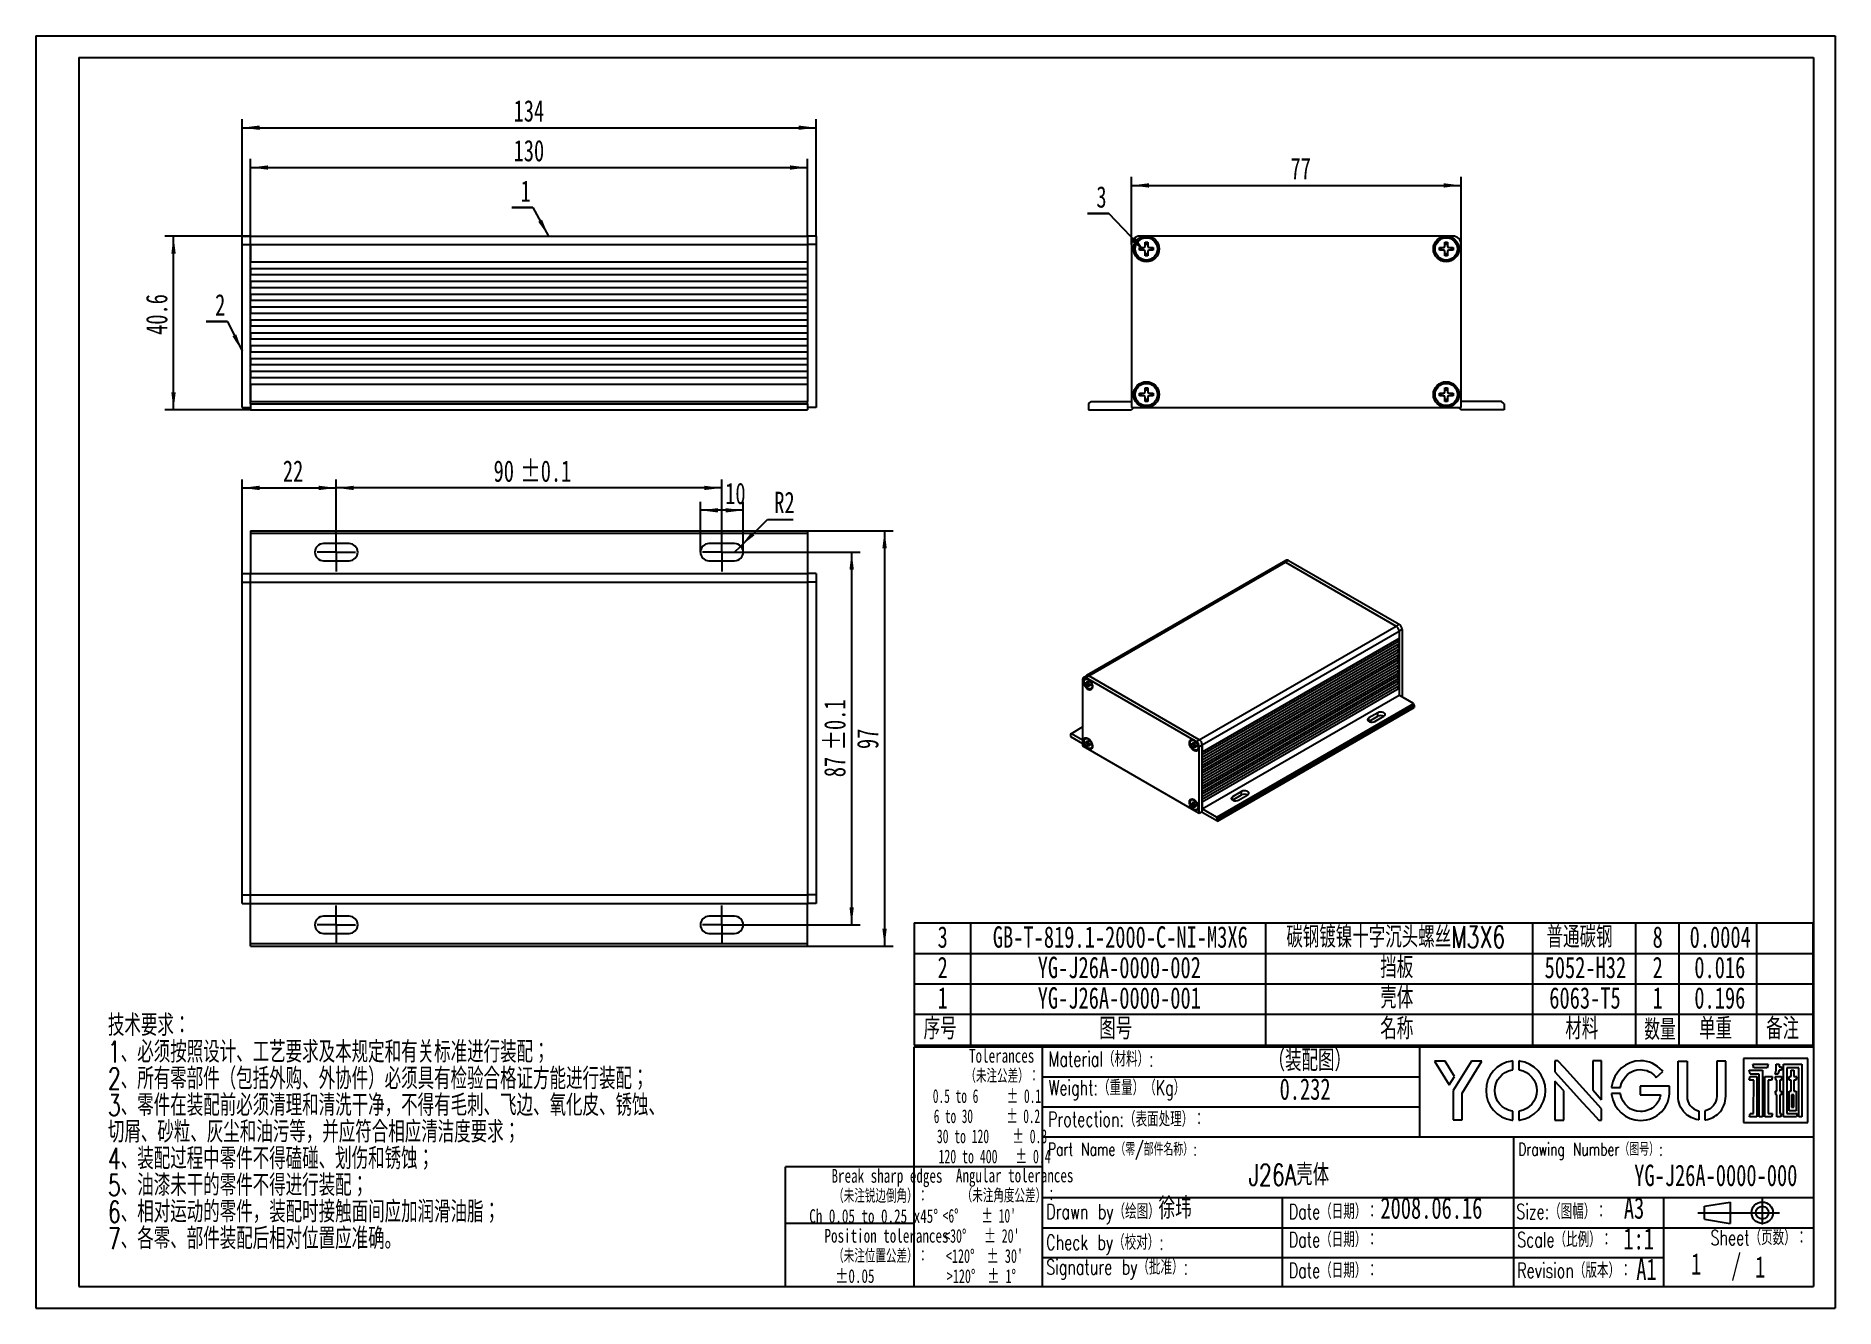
# Model space of a CAD drawing. Extents: x 0 to 420, y 0 to 297.
import ezdxf

# ---------------------------------------------------------------- set-up
doc = ezdxf.new("R2010")
doc.units = 0
doc.linetypes.add('SLD-中心线', pattern=[34.29, 30.48, -1.27, 1.27, -1.27])
doc.linetypes.add('SLD-实线', pattern=[0])
doc.layers.get('0').update_dxf_attribs({"linetype": 'CONTINUOUS'})
for name, color, linetype in [('10', 7, 'SLD-实线'), ('5', 7, 'SLD-实线'), ('YG-LOGO-A0', 179, 'SLD-实线'), ('中心线层', 7, 'SLD-中心线'), ('标注层', 7, 'SLD-实线')]:
    doc.layers.add(name, color=color, linetype=linetype)
doc.styles.add('SLDTEXTSTYLE0', font='TXT', dxfattribs={"width": 0.7, "bigfont": 'bigfont'})
doc.styles.add('SLDTEXTSTYLE1', font='TXT', dxfattribs={"width": 0.7})
doc.styles.add('SLDTEXTSTYLE2', font='TXT', dxfattribs={"width": 0.611111})
doc.styles.add('SLDTEXTSTYLE3', font='TXT', dxfattribs={"width": 0.6})
doc.styles.add('SLDTEXTSTYLE4', font='TXT', dxfattribs={"width": 0.622222})
doc.styles.add('SLDTEXTSTYLE5', font='TXT', dxfattribs={"width": 0.633333})
doc.styles.add('SLDTEXTSTYLE6', font='TXT', dxfattribs={"width": 0.616667})
doc.styles.add('SLDTEXTSTYLE7', font='TXT', dxfattribs={"width": 0.65})
doc.styles.add('SLDTEXTSTYLE8', font='TXT', dxfattribs={"width": 0.645455})
doc.dimstyles.new('SLDDIMSTYLE0', dxfattribs={"dimtxt": 5, "dimasz": 4.08, "dimexe": 0, "dimexo": 0.0625, "dimgap": 1.25, "dimtad": 2, "dimrnd": 1e-09, "dimzin": 12, "dimtxsty": 'SLDTEXTSTYLE1', "dimsah": 1, "dimcen": 0.09, "dimazin": 3, "dimtfac": 1, "dimtofl": 0, "dimtmove": 0, "dimatfit": 3, "dimtolj": 1, "dimtzin": 12})
doc.dimstyles.new('SLDDIMSTYLE1', dxfattribs={"dimtxt": 0.18, "dimasz": 4.08, "dimexe": 0, "dimexo": 0.0625, "dimgap": 0, "dimtad": 0, "dimtih": 1, "dimtoh": 1, "dimdec": 0, "dimrnd": 1e-09, "dimzin": 0, "dimtxsty": 'STANDARD', "dimsah": 1, "dimcen": 0.09, "dimazin": 3, "dimtfac": 4.08, "dimtdec": 0, "dimtofl": 0, "dimtmove": 0, "dimatfit": 3, "dimtolj": 1, "dimtzin": 0})
doc.dimstyles.new('SLDDIMSTYLE2', dxfattribs={"dimtxt": 5, "dimasz": 4.08, "dimexe": 0, "dimexo": 0.0625, "dimgap": 1.25, "dimtad": 2, "dimrnd": 1e-09, "dimzin": 12, "dimtxsty": 'SLDTEXTSTYLE1', "dimsah": 1, "dimcen": 0.09, "dimazin": 3, "dimtol": 1, "dimtp": 0.1, "dimtm": 0.1, "dimtfac": 1, "dimtofl": 0, "dimtmove": 0, "dimatfit": 3, "dimtolj": 1})
doc.dimstyles.new('SLDDIMSTYLE3', dxfattribs={"dimtxt": 5, "dimasz": 4.08, "dimexe": 0, "dimexo": 0.0625, "dimgap": 1.25, "dimtad": 0, "dimtih": 1, "dimtoh": 1, "dimrnd": 1e-09, "dimzin": 12, "dimtxsty": 'SLDTEXTSTYLE1', "dimsah": 1, "dimcen": 0, "dimazin": 3, "dimtfac": 1, "dimtofl": 0, "dimtmove": 0, "dimatfit": 3, "dimtolj": 1, "dimtzin": 12})

msp = doc.modelspace()

# ---------------------------------------------------------------- texts
at = {"layer": '10'}
for s, insert, char_height, attachment_point, style in [('Material（材料）:', (236.387, 59.886), 3.5, 1, 'SLDTEXTSTYLE0'), ('（装配图）', (297.38, 60.319), 5, 2, 'SLDTEXTSTYLE0'), ('Weight:（重量）（Kg）', (236.387, 53.193), 3.5, 1, 'SLDTEXTSTYLE0'), ('0.232', (296.285, 53.627), 5, 2, 'SLDTEXTSTYLE1'), ('Protection:（表面处理）：', (236.265, 45.84), 3.5, 1, 'SLDTEXTSTYLE0'), ('Part Name（零/部件名称）:', (236.265, 38.583), 3, 1, 'SLDTEXTSTYLE0'), ('Drawing Number（图号）:', (346.021, 38.583), 3, 1, 'SLDTEXTSTYLE0'), ('J26A壳体', (292.524, 33.619), 5, 2, 'SLDTEXTSTYLE0'), ('YG-J26A-0000-000', (392.168, 33.483), 5, 2, 'SLDTEXTSTYLE1'), ('徐玮', (262.073, 25.848), 5, 1, 'SLDTEXTSTYLE0'), ('2008.06.16', (313.868, 25.848), 5, 1, 'SLDTEXTSTYLE1'), ('A3', (370.703, 25.848), 5, 1, 'SLDTEXTSTYLE1'), ('Drawn by（绘图）:', (235.839, 24.281), 3.5, 1, 'SLDTEXTSTYLE0'), ('Date（日期）：', (292.463, 24.281), 3.5, 1, 'SLDTEXTSTYLE0'), ('Size:（图幅）：', (345.593, 24.281), 3.5, 1, 'SLDTEXTSTYLE0'), ('Check by（校对）:', (235.839, 17.1), 3.5, 1, 'SLDTEXTSTYLE0'), ('Date（日期）：', (292.463, 17.736), 3.5, 1, 'SLDTEXTSTYLE0'), ('Scale（比例）：', (345.8, 17.736), 3.5, 1, 'SLDTEXTSTYLE0'), ('1:1', (374.176, 18.667), 5, 2, 'SLDTEXTSTYLE1'), ('Sheet（页数）：', (390.915, 18.188), 3.5, 1, 'SLDTEXTSTYLE0'), ('1', (386.404, 12.797), 5, 1, 'SLDTEXTSTYLE1'), ('/', (395.749, 12.616), 5, 1, 'SLDTEXTSTYLE1'), ('Signature by（批准）:', (235.839, 11.319), 3.5, 1, 'SLDTEXTSTYLE0'), ('Date（日期）：', (292.463, 10.532), 3.5, 1, 'SLDTEXTSTYLE0'), ('Revision（版本）：', (345.8, 10.532), 3.5, 1, 'SLDTEXTSTYLE0'), ('A1', (375.983, 11.555), 5, 2, 'SLDTEXTSTYLE1'), ('1', (401.344, 12.099), 5, 1, 'SLDTEXTSTYLE1')]:
    msp.add_mtext(s, dxfattribs=dict(at, insert=insert, char_height=char_height, attachment_point=attachment_point, style=style))

# ---------------------------------------------------------------- blocks, each defined once
blk = doc.blocks.new('SW_NOTE_0')
at = {"layer": '标注层', "color": 0, "char_height": 5, "attachment_point": 1, "style": 'SLDTEXTSTYLE0'}
for s, insert in [('技术要求：', (0, 6.45)), ('1、必须按照设计、工艺要求及本规定和有关标准进行装配；', (0, 0.22)), ('2、所有零部件（包括外购、外协件）必须具有检验合格证方能进行装配；', (0, -6)), ('3、零件在装配前必须清理和清洗干净，不得有毛刺、飞边、氧化皮、锈蚀、', (0, -12.22)), ('切屑、砂粒、灰尘和油污等，并应符合相应清洁度要求；', (0, -18.44)), ('4、装配过程中零件不得磕碰、划伤和锈蚀；', (0, -24.67)), ('5、油漆未干的零件不得进行装配；', (0, -30.89)), ('6、相对运动的零件，装配时接触面间应加润滑油脂；', (0, -37.11)), ('7、各零、部件装配后相对位置应准确。', (0, -43.33))]:
    blk.add_mtext(s, dxfattribs=dict(at, insert=insert))
blk = doc.blocks.new('SW_NOTE_0_1')
at = {"layer": '10', "color": 0, "char_height": 3.2, "attachment_point": 2}
for s, insert, style in [('Tolerances', (10.75, 4.13), 'SLDTEXTSTYLE1'), ('（未注公差）：', (10.9, -0.57), 'SLDTEXTSTYLE0'), ('0.5 to 6     ± 0.1', (7.31, -5.27), 'SLDTEXTSTYLE2'), ('6 to 30      ± 0.2', (7.31, -9.97), 'SLDTEXTSTYLE3'), ('30 to 120    ± 0.3', (8.5, -14.67), 'SLDTEXTSTYLE4'), ('120 to 400   ± 0.4', (9.1, -19.37), 'SLDTEXTSTYLE5')]:
    blk.add_mtext(s, dxfattribs=dict(at, insert=insert, style=style))
blk = doc.blocks.new('SW_NOTE_0_2')
at = {"layer": '10', "color": 0, "char_height": 3.2, "attachment_point": 2}
for s, insert, style in [('Angular tolerances', (18.2, 4.13), 'SLDTEXTSTYLE1'), ('（未注角度公差）：', (16.92, -0.57), 'SLDTEXTSTYLE0'), ("<6°    ± 10'", (9.94, -5.27), 'SLDTEXTSTYLE6'), ("<30°   ± 20'", (10.54, -9.97), 'SLDTEXTSTYLE5'), ("<120°  ± 30'", (11.14, -14.67), 'SLDTEXTSTYLE7'), ('>120°  ± 1°', (10.43, -19.37), 'SLDTEXTSTYLE8')]:
    blk.add_mtext(s, dxfattribs=dict(at, insert=insert, style=style))
blk = doc.blocks.new('SW_NOTE_0_3')
at = {"layer": '10', "color": 0, "char_height": 3.2, "attachment_point": 2}
for s, insert, style in [('Position tolerances', (18.4, 4.13), 'SLDTEXTSTYLE1'), ('（未注位置公差）：', (17.04, -0.57), 'SLDTEXTSTYLE0'), ('±0.05', (11.03, -5.27), 'SLDTEXTSTYLE1')]:
    blk.add_mtext(s, dxfattribs=dict(at, insert=insert, style=style))
blk = doc.blocks.new('SW_NOTE_0_4')
at = {"layer": '10', "color": 0, "char_height": 3.2, "attachment_point": 2}
for s, insert, style in [('Break sharp edges', (18.35, 4.13), 'SLDTEXTSTYLE1'), ('（未注锐边倒角）：', (16.88, -0.57), 'SLDTEXTSTYLE0'), ('Ch 0.05 to 0.25 x45°', (15.24, -5.27), 'SLDTEXTSTYLE1')]:
    blk.add_mtext(s, dxfattribs=dict(at, insert=insert, style=style))
blk = doc.blocks.new('SW_TABLEANNOTATION_0')
at = {"layer": '标注层', "color": 0}
for p, q in [((0, 21.33), (0, 14.22)), ((0, 21.33), (13.16, 21.33)), ((13.16, 21.33), (13.16, 14.22)), ((13.16, 21.33), (82.03, 21.33)), ((82.03, 21.33), (82.03, 14.22)), ((82.03, 21.33), (144.39, 21.33)), ((144.39, 21.33), (144.39, 14.22)), ((144.39, 21.33), (168.42, 21.33)), ((168.42, 21.33), (168.42, 14.22)), ((168.42, 21.33), (178.57, 21.33)), ((178.57, 21.33), (178.57, 14.22)), ((178.57, 21.33), (196.69, 21.33)), ((196.69, 21.33), (196.69, 14.22)), ((196.69, 21.33), (209.85, 21.33)), ((209.85, 21.33), (209.85, 14.22)), ((0, 14.22), (0, 7.11)), ((0, 14.22), (13.16, 14.22)), ((13.16, 14.22), (13.16, 7.11)), ((13.16, 14.22), (82.03, 14.22)), ((82.03, 14.22), (82.03, 7.11)), ((82.03, 14.22), (144.39, 14.22)), ((144.39, 14.22), (144.39, 7.11)), ((144.39, 14.22), (168.42, 14.22)), ((168.42, 14.22), (168.42, 7.11)), ((168.42, 14.22), (178.57, 14.22)), ((178.57, 14.22), (178.57, 7.11)), ((178.57, 14.22), (196.69, 14.22)), ((196.69, 14.22), (196.69, 7.11)), ((196.69, 14.22), (209.85, 14.22)), ((209.85, 14.22), (209.85, 7.11)), ((0, 7.11), (0, 0)), ((0, 7.11), (13.16, 7.11)), ((13.16, 7.11), (13.16, 0)), ((13.16, 7.11), (82.03, 7.11)), ((82.03, 7.11), (82.03, 0)), ((82.03, 7.11), (144.39, 7.11)), ((144.39, 7.11), (144.39, 0)), ((144.39, 7.11), (168.42, 7.11)), ((168.42, 7.11), (168.42, 0)), ((168.42, 7.11), (178.57, 7.11)), ((178.57, 7.11), (178.57, 0)), ((178.57, 7.11), (196.69, 7.11)), ((196.69, 7.11), (196.69, 0)), ((196.69, 7.11), (209.85, 7.11)), ((209.85, 7.11), (209.85, 0)), ((0, 0), (0, -7.24)), ((13.16, 0), (13.16, -7.24)), ((82.03, 0), (82.03, -7.24)), ((144.39, 0), (144.39, -7.24)), ((168.42, 0), (168.42, -7.24)), ((178.57, 0), (178.57, -7.24)), ((196.69, 0), (196.69, -7.24)), ((209.85, 0), (209.85, -7.24)), ((0, 0), (13.16, 0)), ((13.16, 0), (82.03, 0)), ((82.03, 0), (144.39, 0)), ((144.39, 0), (168.42, 0)), ((168.42, 0), (178.57, 0)), ((178.57, 0), (196.69, 0)), ((196.69, 0), (209.85, 0)), ((0, -7.24), (13.16, -7.24)), ((13.16, -7.24), (82.03, -7.24)), ((82.03, -7.24), (144.39, -7.24)), ((144.39, -7.24), (168.42, -7.24)), ((168.42, -7.24), (178.57, -7.24)), ((178.57, -7.24), (196.69, -7.24)), ((196.69, -7.24), (209.85, -7.24))]:
    blk.add_line(p, q, dxfattribs=at)
at = {"layer": '标注层', "color": 0, "attachment_point": 1}
for s, insert, char_height, style in [('碳钢镀镍十字沉头螺丝M3X6', (86.9, 20.55), 5, 'SLDTEXTSTYLE0'), ('普通碳钢', (147.65, 20.55), 5, 'SLDTEXTSTYLE0'), ('3', (5.48, 20.55), 5, 'SLDTEXTSTYLE1'), ('GB-T-819.1-2000-C-NI-M3X6', (18.38, 20.55), 5, 'SLDTEXTSTYLE1'), ('8', (172.4, 20.55), 5, 'SLDTEXTSTYLE1'), ('0.0004', (181.05, 20.55), 5, 'SLDTEXTSTYLE1'), ('2', (5.48, 13.44), 5, 'SLDTEXTSTYLE1'), ('YG-J26A-0000-002', (28.86, 13.44), 5, 'SLDTEXTSTYLE1'), ('挡板', (108.83, 13.44), 5, 'SLDTEXTSTYLE0'), ('5052-H32', (147.19, 13.44), 5, 'SLDTEXTSTYLE1'), ('2', (172.4, 13.44), 5, 'SLDTEXTSTYLE1'), ('0.016', (182.15, 13.44), 5, 'SLDTEXTSTYLE1'), ('1', (5.48, 6.33), 5, 'SLDTEXTSTYLE1'), ('YG-J26A-0000-001', (28.86, 6.33), 5, 'SLDTEXTSTYLE1'), ('壳体', (108.84, 6.33), 5, 'SLDTEXTSTYLE0'), ('6063-T5', (148.29, 6.33), 5, 'SLDTEXTSTYLE1'), ('1', (172.4, 6.33), 5, 'SLDTEXTSTYLE1'), ('0.196', (182.15, 6.33), 5, 'SLDTEXTSTYLE1'), ('序号', (2.21, -0.84), 5, 'SLDTEXTSTYLE0'), ('图号', (43.22, -0.84), 5, 'SLDTEXTSTYLE0'), ('名称', (108.83, -0.84), 5, 'SLDTEXTSTYLE0'), ('材料', (152.03, -0.84), 5, 'SLDTEXTSTYLE0'), ('数量', (170.47, -1.21), 4.762, 'SLDTEXTSTYLE0'), ('单重', (183.25, -0.84), 5, 'SLDTEXTSTYLE0'), ('备注', (198.9, -0.84), 5, 'SLDTEXTSTYLE0')]:
    blk.add_mtext(s, dxfattribs=dict(at, insert=insert, char_height=char_height, style=style))
blk = doc.blocks.new('_D')
at = {"layer": '标注层'}
for p, q in [((50.11, 250.28), (50.11, 268.28)), ((50.11, 266.28), (180.11, 266.28)), ((180.11, 250.28), (180.11, 268.28))]:
    blk.add_line(p, q, dxfattribs=at)
for points in [[(50.11, 266.28), (54.19, 265.78), (54.19, 266.79)], [(180.11, 266.28), (176.03, 266.79), (176.03, 265.78)]]:
    blk.add_solid(points, dxfattribs=at)
at = {"layer": '标注层', "insert": (111.5, 272.73), "char_height": 5, "attachment_point": 1, "style": 'SLDTEXTSTYLE1'}
blk.add_mtext('130', dxfattribs=at)
blk = doc.blocks.new('_D_1')
at = {"layer": '标注层'}
for p, q in [((48.11, 250.28), (48.11, 277.58)), ((182.11, 250.28), (182.11, 277.58)), ((48.11, 275.58), (182.11, 275.58))]:
    blk.add_line(p, q, dxfattribs=at)
for points in [[(48.11, 275.58), (52.19, 275.07), (52.19, 276.09)], [(182.11, 275.58), (178.03, 276.09), (178.03, 275.07)]]:
    blk.add_solid(points, dxfattribs=at)
at = {"layer": '标注层', "insert": (111.5, 282.02), "char_height": 5, "attachment_point": 1, "style": 'SLDTEXTSTYLE1'}
blk.add_mtext('134', dxfattribs=at)
blk = doc.blocks.new('_D_2')
at = {"layer": '标注层'}
for p, q in [((50.11, 250.28), (30.11, 250.28)), ((32.11, 209.68), (32.11, 250.28)), ((50.11, 209.68), (30.11, 209.68))]:
    blk.add_line(p, q, dxfattribs=at)
for points in [[(32.11, 250.28), (31.6, 246.2), (32.62, 246.2)], [(32.11, 209.68), (32.62, 213.76), (31.6, 213.76)]]:
    blk.add_solid(points, dxfattribs=at)
at = {"layer": '标注层', "insert": (25.66, 227.21), "char_height": 5, "attachment_point": 1, "rotation": 90, "style": 'SLDTEXTSTYLE1'}
blk.add_mtext('40.6', dxfattribs=at)
blk = doc.blocks.new('SW_NOTE_0_5')
at = {"layer": '标注层', "color": 0}
for p, q in [((-4.95, 0), (0, 0)), ((0, 0), (-4.95, 0)), ((-4.95, 0), (0, 0)), ((0, 0), (-4.95, 0)), ((-4.95, 0), (0, 0)), ((0, 0), (-4.95, 0))]:
    blk.add_line(p, q, dxfattribs=at)
at = {"layer": '标注层', "color": 0, "insert": (-1.7, 6.36), "char_height": 5, "attachment_point": 2, "style": 'SLDTEXTSTYLE1'}
blk.add_mtext('1', dxfattribs=at)
blk = doc.blocks.new('SW_NOTE_0_6')
at = {"layer": '标注层', "color": 0}
for p, q in [((-4.95, 0), (0, 0)), ((0, 0), (-4.95, 0)), ((-4.95, 0), (0, 0)), ((0, 0), (-4.95, 0)), ((-4.95, 0), (0, 0)), ((0, 0), (-4.95, 0))]:
    blk.add_line(p, q, dxfattribs=at)
at = {"layer": '标注层', "color": 0, "insert": (-1.7, 6.36), "char_height": 5, "attachment_point": 2, "style": 'SLDTEXTSTYLE1'}
blk.add_mtext('2', dxfattribs=at)
blk = doc.blocks.new('_D_3')
at = {"layer": '标注层'}
for p, q in [((255.74, 248.28), (255.74, 264.1)), ((255.74, 262.1), (332.74, 262.1)), ((332.74, 248.28), (332.74, 264.1))]:
    blk.add_line(p, q, dxfattribs=at)
for points in [[(255.74, 262.1), (259.82, 261.6), (259.82, 262.61)], [(332.74, 262.1), (328.66, 262.61), (328.66, 261.6)]]:
    blk.add_solid(points, dxfattribs=at)
at = {"layer": '标注层', "insert": (292.88, 268.55), "char_height": 5, "attachment_point": 1, "style": 'SLDTEXTSTYLE1'}
blk.add_mtext('77', dxfattribs=at)
blk = doc.blocks.new('SW_NOTE_0_7')
at = {"layer": '标注层', "color": 0}
for p, q in [((-4.95, 0), (0, 0)), ((0, 0), (-4.95, 0)), ((-4.95, 0), (0, 0)), ((0, 0), (-4.95, 0)), ((-4.95, 0), (0, 0)), ((0, 0), (-4.95, 0))]:
    blk.add_line(p, q, dxfattribs=at)
at = {"layer": '标注层', "color": 0, "insert": (-1.7, 6.36), "char_height": 5, "attachment_point": 2, "style": 'SLDTEXTSTYLE1'}
blk.add_mtext('3', dxfattribs=at)
blk = doc.blocks.new('_D_4')
at = {"layer": '标注层'}
for p, q in [((70.11, 180.98), (70.11, 193.48)), ((160.11, 180.98), (160.11, 193.48)), ((160.11, 191.48), (70.11, 191.48))]:
    blk.add_line(p, q, dxfattribs=at)
for points in [[(70.11, 191.48), (74.19, 190.97), (74.19, 191.99)], [(160.11, 191.48), (156.03, 191.99), (156.03, 190.97)]]:
    blk.add_solid(points, dxfattribs=at)
at = {"layer": '标注层', "char_height": 5, "attachment_point": 1, "style": 'SLDTEXTSTYLE1'}
for s, insert in [('90', (106.83, 197.92)), ('±0.1', (113.08, 197.92))]:
    blk.add_mtext(s, dxfattribs=dict(at, insert=insert))
blk = doc.blocks.new('_D_5')
at = {"layer": '标注层'}
for p, q in [((164.61, 176.48), (192.42, 176.48)), ((190.42, 176.48), (190.42, 89.48)), ((164.61, 89.48), (192.42, 89.48))]:
    blk.add_line(p, q, dxfattribs=at)
for points in [[(190.42, 176.48), (189.92, 172.4), (190.93, 172.4)], [(190.42, 89.48), (190.93, 93.56), (189.92, 93.56)]]:
    blk.add_solid(points, dxfattribs=at)
at = {"layer": '标注层', "char_height": 5, "attachment_point": 1, "rotation": 90, "style": 'SLDTEXTSTYLE1'}
for s, insert in [('±0.1', (183.98, 130.19)), ('87', (183.98, 123.94))]:
    blk.add_mtext(s, dxfattribs=dict(at, insert=insert))
blk = doc.blocks.new('_D_6')
at = {"layer": '标注层'}
for p, q in [((180.11, 181.48), (200.11, 181.48)), ((198.11, 181.48), (198.11, 84.48)), ((180.11, 84.48), (200.11, 84.48))]:
    blk.add_line(p, q, dxfattribs=at)
for points in [[(198.11, 181.48), (197.6, 177.4), (198.62, 177.4)], [(198.11, 84.48), (198.62, 88.56), (197.6, 88.56)]]:
    blk.add_solid(points, dxfattribs=at)
at = {"layer": '标注层', "insert": (191.66, 130.51), "char_height": 5, "attachment_point": 1, "rotation": 90, "style": 'SLDTEXTSTYLE1'}
blk.add_mtext('97', dxfattribs=at)
blk = doc.blocks.new('_D_7')
at = {"layer": '标注层'}
for p, q in [((48.11, 171.48), (48.11, 193.48)), ((70.11, 180.98), (70.11, 193.48)), ((48.11, 191.48), (70.11, 191.48))]:
    blk.add_line(p, q, dxfattribs=at)
for points in [[(48.11, 191.48), (52.19, 190.97), (52.19, 191.99)], [(70.11, 191.48), (66.03, 191.99), (66.03, 190.97)]]:
    blk.add_solid(points, dxfattribs=at)
at = {"layer": '标注层', "insert": (57.64, 197.92), "char_height": 5, "attachment_point": 1, "style": 'SLDTEXTSTYLE1'}
blk.add_mtext('22', dxfattribs=at)
blk = doc.blocks.new('_D_8')
at = {"layer": '标注层'}
for p, q in [((164.52, 177.89), (170.77, 184.14)), ((170.77, 184.14), (176.74, 184.14)), ((163.11, 176.48), (164.52, 177.89))]:
    blk.add_line(p, q, dxfattribs=at)
blk.add_solid([(164.52, 177.89), (167.77, 180.42), (167.05, 181.14)], dxfattribs=at)
at = {"layer": '标注层', "insert": (172.36, 190.59), "char_height": 5, "attachment_point": 1, "style": 'SLDTEXTSTYLE1'}
blk.add_mtext('R2', dxfattribs=at)
blk = doc.blocks.new('_D_9')
at = {"layer": '标注层'}
for p, q in [((155.11, 176.48), (155.11, 188.25)), ((165.11, 186.25), (155.11, 186.25)), ((165.11, 176.48), (165.11, 188.25))]:
    blk.add_line(p, q, dxfattribs=at)
for points in [[(155.11, 186.25), (159.19, 185.74), (159.19, 186.76)], [(165.11, 186.25), (161.03, 186.76), (161.03, 185.74)]]:
    blk.add_solid(points, dxfattribs=at)
at = {"layer": '标注层', "insert": (160.9, 192.7), "char_height": 5, "attachment_point": 1, "style": 'SLDTEXTSTYLE1'}
blk.add_mtext('10', dxfattribs=at)
blk = doc.blocks.new('SW_CENTERMARKSYMBOL_0')
at = {"layer": '中心线层', "color": 0}
for p, q in [((0, 2.5), (0, 4.5)), ((-2.5, 0), (-4.5, 0)), ((0, 0), (-2.5, 0)), ((0, 0), (0, 2.5)), ((0, 0), (0, -2.5)), ((0, 0), (2.5, 0)), ((2.5, 0), (4.5, 0)), ((0, -2.5), (0, -4.5))]:
    blk.add_line(p, q, dxfattribs=at)
blk = doc.blocks.new('SW_CENTERMARKSYMBOL_1')
at = {"layer": '中心线层', "color": 0}
for p, q in [((0, 2.5), (0, 4.5)), ((-2.5, 0), (-4.5, 0)), ((0, 0), (-2.5, 0)), ((0, 0), (0, 2.5)), ((0, 0), (0, -2.5)), ((0, 0), (2.5, 0)), ((2.5, 0), (4.5, 0)), ((0, -2.5), (0, -4.5))]:
    blk.add_line(p, q, dxfattribs=at)
blk = doc.blocks.new('SW_CENTERMARKSYMBOL_2')
at = {"layer": '中心线层', "color": 0}
for p, q in [((0, 2.5), (0, 4.5)), ((-2.5, 0), (-4.5, 0)), ((0, 0), (-2.5, 0)), ((0, 0), (0, 2.5)), ((0, 0), (0, -2.5)), ((0, 0), (2.5, 0)), ((2.5, 0), (4.5, 0)), ((0, -2.5), (0, -4.5))]:
    blk.add_line(p, q, dxfattribs=at)
blk = doc.blocks.new('SW_CENTERMARKSYMBOL_3')
at = {"layer": '中心线层', "color": 0}
for p, q in [((0, 2.5), (0, 4.5)), ((0, 0), (-2.5, 0)), ((0, 0), (0, 2.5)), ((0, 0), (0, -2.5)), ((0, 0), (2.5, 0)), ((2.5, 0), (4.5, 0)), ((-2.5, 0), (-4.5, 0)), ((0, -2.5), (0, -4.5))]:
    blk.add_line(p, q, dxfattribs=at)

# ---------------------------------------------------------------- dimensions: what is measured, and where the dimension line sits
at = {"layer": '标注层'}
for base, p1, p2, dimstyle, picture, middle in [((182.108, 275.578), (48.108, 250.285), (182.108, 250.285), 'SLDDIMSTYLE0', '_D_1', (114.794, 275.578)), ((180.108, 266.285), (50.108, 250.285), (180.108, 250.285), 'SLDDIMSTYLE0', '_D', (114.794, 266.285)), ((332.736, 262.104), (255.736, 248.285), (332.736, 248.285), 'SLDDIMSTYLE0', '_D_3', (295.066, 262.104)), ((70.108, 191.477), (48.108, 171.477), (70.108, 180.977), 'SLDDIMSTYLE0', '_D_7', (59.83, 191.477)), ((70.108, 191.477), (160.108, 180.977), (70.108, 180.977), 'SLDDIMSTYLE2', '_D_4', (115.588, 191.477)), ((155.108, 186.252), (165.108, 176.477), (155.108, 176.477), 'SLDDIMSTYLE0', '_D_9', (163.091, 186.252))]:
    dim = msp.add_linear_dim(base=base, p1=p1, p2=p2, dimstyle=dimstyle, dxfattribs=at)
    dim.commit()
    dim.dimension.update_dxf_attribs({"geometry": picture, "text_midpoint": middle, "dimtype": 160})
for base, p1, p2, dimstyle, picture, middle in [((32.108, 250.285), (50.108, 209.685), (50.108, 250.285), 'SLDDIMSTYLE0', '_D_2', (32.108, 231.594)), ((198.108, 84.477), (180.108, 181.477), (180.108, 84.477), 'SLDDIMSTYLE0', '_D_6', (198.108, 132.694)), ((190.424, 89.477), (164.608, 176.477), (164.608, 89.477), 'SLDDIMSTYLE2', '_D_5', (190.424, 132.694))]:
    dim = msp.add_linear_dim(base=base, p1=p1, p2=p2, angle=90, dimstyle=dimstyle, dxfattribs=at)
    dim.commit()
    dim.dimension.update_dxf_attribs({"geometry": picture, "text_midpoint": middle, "dimtype": 160})
dim = msp.add_radius_dim(center=(163.108, 176.477), mpoint=(164.522, 177.892), dimstyle='SLDDIMSTYLE3', dxfattribs=at)
dim.commit()
dim.dimension.update_dxf_attribs({"geometry": '_D_8', "text_midpoint": (174.551, 187.235), "dimtype": 164})

# ---------------------------------------------------------------- linework, layer by layer
at = {"color": 7, "linetype": 'SLD-实线'}
for p, q in [((48.108, 248.285), (48.108, 250.285)), ((48.108, 250.285), (50.108, 250.285)), ((48.108, 248.285), (50.108, 248.285)), ((48.108, 210.285), (48.108, 248.285)), ((50.108, 248.285), (50.108, 250.285)), ((50.108, 250.285), (180.108, 250.285)), ((50.108, 211.685), (50.108, 248.285)), ((50.108, 248.285), (180.108, 248.285)), ((50.108, 248.285), (50.108, 244.285)), ((182.108, 250.285), (180.108, 250.285)), ((180.108, 250.285), (180.108, 248.285)), ((182.108, 248.285), (180.108, 248.285)), ((180.108, 248.285), (180.108, 211.685)), ((180.108, 248.285), (180.108, 244.285)), ((182.108, 250.285), (182.108, 248.285)), ((182.108, 248.285), (182.108, 210.285)), ((255.736, 248.285), (255.736, 210.285)), ((259.236, 250.285), (257.736, 250.285)), ((258.916, 248.885), (259.556, 248.885)), ((258.916, 247.905), (258.916, 248.885)), ((258.916, 248.408), (259.556, 248.408)), ((329.236, 250.285), (259.236, 250.285)), ((259.556, 248.885), (259.556, 247.905)), ((328.916, 248.885), (329.556, 248.885)), ((328.916, 247.905), (328.916, 248.885)), ((328.916, 248.408), (329.556, 248.408)), ((330.736, 250.285), (329.236, 250.285)), ((329.556, 248.885), (329.556, 247.905)), ((332.736, 210.285), (332.736, 248.285)), ((50.108, 244.285), (180.108, 244.285)), ((257.636, 247.605), (258.616, 247.605)), ((257.636, 246.965), (257.636, 247.605)), ((258.616, 246.965), (257.636, 246.965)), ((258.112, 246.965), (258.112, 247.605)), ((258.916, 245.685), (258.916, 246.665)), ((259.556, 246.161), (258.916, 246.161)), ((259.556, 245.685), (258.916, 245.685)), ((259.556, 246.665), (259.556, 245.685)), ((259.856, 247.605), (260.836, 247.605)), ((260.836, 246.965), (259.856, 246.965)), ((260.36, 247.605), (260.36, 246.965)), ((260.836, 247.605), (260.836, 246.965)), ((327.636, 247.605), (328.616, 247.605)), ((327.636, 246.965), (327.636, 247.605)), ((328.616, 246.965), (327.636, 246.965)), ((328.112, 246.965), (328.112, 247.605)), ((328.916, 245.685), (328.916, 246.665)), ((329.556, 246.161), (328.916, 246.161)), ((329.556, 245.685), (328.916, 245.685)), ((329.556, 246.665), (329.556, 245.685)), ((329.856, 247.605), (330.836, 247.605)), ((330.836, 246.965), (329.856, 246.965)), ((330.36, 247.605), (330.36, 246.965)), ((330.836, 247.605), (330.836, 246.965)), ((50.108, 242.725), (180.108, 242.725)), ((50.108, 242.725), (50.108, 241.285)), ((50.108, 241.285), (180.108, 241.285)), ((50.108, 239.725), (180.108, 239.725)), ((50.108, 239.725), (50.108, 238.285)), ((180.108, 242.725), (180.108, 241.285)), ((180.108, 239.725), (180.108, 238.285)), ((50.108, 238.285), (180.108, 238.285)), ((50.108, 236.725), (180.108, 236.725)), ((50.108, 236.725), (50.108, 235.285)), ((50.108, 235.285), (180.108, 235.285)), ((180.108, 236.725), (180.108, 235.285)), ((50.108, 233.725), (180.108, 233.725)), ((50.108, 233.725), (50.108, 232.285)), ((50.108, 232.285), (180.108, 232.285)), ((180.108, 233.725), (180.108, 232.285)), ((50.108, 230.725), (180.108, 230.725)), ((50.108, 230.725), (50.108, 229.285)), ((50.108, 229.285), (180.108, 229.285)), ((50.108, 227.725), (180.108, 227.725)), ((50.108, 227.725), (50.108, 226.285)), ((180.108, 230.725), (180.108, 229.285)), ((180.108, 227.725), (180.108, 226.285)), ((50.108, 226.285), (180.108, 226.285)), ((50.108, 224.725), (180.108, 224.725)), ((50.108, 224.725), (50.108, 223.285)), ((50.108, 223.285), (180.108, 223.285)), ((180.108, 224.725), (180.108, 223.285)), ((50.108, 221.725), (180.108, 221.725)), ((50.108, 221.725), (50.108, 220.285)), ((50.108, 220.285), (180.108, 220.285)), ((50.108, 218.725), (180.108, 218.725)), ((50.108, 218.725), (50.108, 217.285)), ((180.108, 221.725), (180.108, 220.285)), ((180.108, 218.725), (180.108, 217.285)), ((50.108, 217.285), (180.108, 217.285)), ((50.108, 215.725), (180.108, 215.725)), ((50.108, 215.725), (50.108, 211.685)), ((180.108, 215.725), (180.108, 211.685)), ((258.916, 214.885), (259.556, 214.885)), ((258.916, 213.905), (258.916, 214.885)), ((258.916, 214.408), (259.556, 214.408)), ((259.556, 214.885), (259.556, 213.905)), ((328.916, 214.885), (329.556, 214.885)), ((328.916, 213.905), (328.916, 214.885)), ((328.916, 214.408), (329.556, 214.408)), ((329.556, 214.885), (329.556, 213.905)), ((48.108, 210.285), (50.108, 210.285)), ((50.108, 211.685), (180.108, 211.685)), ((50.108, 211.085), (50.108, 211.685)), ((50.108, 211.085), (50.108, 209.685)), ((50.108, 211.085), (180.108, 211.085)), ((180.108, 211.085), (180.108, 211.685)), ((180.108, 211.085), (180.108, 209.685)), ((182.108, 210.285), (180.108, 210.285)), ((245.736, 211.085), (246.336, 211.685)), ((245.736, 211.085), (245.736, 209.685)), ((246.336, 211.685), (255.736, 211.685)), ((255.736, 210.285), (259.236, 210.285)), ((256.336, 210.285), (255.736, 209.685)), ((257.636, 212.965), (257.636, 213.605)), ((257.636, 213.605), (258.616, 213.605)), ((258.616, 212.965), (257.636, 212.965)), ((258.112, 212.965), (258.112, 213.605)), ((258.916, 211.685), (258.916, 212.665)), ((259.556, 212.161), (258.916, 212.161)), ((259.556, 211.685), (258.916, 211.685)), ((259.236, 210.285), (329.236, 210.285)), ((259.556, 212.665), (259.556, 211.685)), ((259.856, 213.605), (260.836, 213.605)), ((260.836, 212.965), (259.856, 212.965)), ((260.36, 213.605), (260.36, 212.965)), ((260.836, 213.605), (260.836, 212.965)), ((327.636, 213.605), (328.616, 213.605)), ((327.636, 212.965), (327.636, 213.605)), ((328.616, 212.965), (327.636, 212.965)), ((328.112, 212.965), (328.112, 213.605)), ((328.916, 211.685), (328.916, 212.665)), ((329.556, 212.161), (328.916, 212.161)), ((329.556, 211.685), (328.916, 211.685)), ((329.236, 210.285), (332.736, 210.285)), ((329.556, 212.665), (329.556, 211.685)), ((329.856, 213.605), (330.836, 213.605)), ((330.836, 212.965), (329.856, 212.965)), ((330.36, 213.605), (330.36, 212.965)), ((330.836, 213.605), (330.836, 212.965)), ((332.136, 210.285), (332.736, 209.685)), ((342.136, 211.685), (332.736, 211.685)), ((342.736, 211.085), (342.136, 211.685)), ((342.736, 211.085), (342.736, 209.685)), ((50.108, 209.685), (180.108, 209.685)), ((245.736, 209.685), (255.736, 209.685)), ((342.736, 209.685), (332.736, 209.685)), ((50.108, 181.477), (180.108, 181.477)), ((50.108, 181.477), (50.108, 180.877)), ((50.108, 180.877), (180.108, 180.877)), ((50.108, 180.877), (50.108, 171.477)), ((180.108, 181.477), (180.108, 180.877)), ((180.108, 180.877), (180.108, 171.477)), ((73.108, 178.477), (67.108, 178.477)), ((163.108, 178.477), (157.108, 178.477)), ((67.108, 174.477), (73.108, 174.477)), ((157.108, 174.477), (163.108, 174.477)), ((291.22, 174.184), (245.258, 147.65)), ((245.758, 147.601), (291.72, 174.134)), ((291.927, 174.592), (291.22, 174.184)), ((292.427, 174.542), (291.72, 174.134)), ((291.72, 174.134), (317.529, 159.235)), ((292.427, 174.542), (292.957, 174.236)), ((292.957, 174.236), (317.706, 159.949)), ((48.108, 171.477), (50.108, 171.477)), ((48.108, 169.477), (48.108, 171.477)), ((48.108, 169.477), (50.108, 169.477)), ((48.108, 167.977), (48.108, 169.477)), ((50.108, 169.477), (50.108, 171.477)), ((50.108, 171.477), (180.108, 171.477)), ((50.108, 96.477), (50.108, 169.477)), ((50.108, 169.477), (180.108, 169.477)), ((182.108, 171.477), (180.108, 171.477)), ((180.108, 171.477), (180.108, 169.477)), ((182.108, 169.477), (180.108, 169.477)), ((180.108, 169.477), (180.108, 96.477)), ((182.108, 171.477), (182.108, 169.477)), ((182.108, 169.477), (182.108, 167.977)), ((48.108, 97.977), (48.108, 167.977)), ((182.108, 167.977), (182.108, 97.977)), ((318.236, 159.643), (317.529, 159.235)), ((317.706, 159.949), (318.236, 159.643)), ((271.567, 132.701), (317.529, 159.235)), ((272.274, 131.477), (318.236, 158.01)), ((272.274, 129.843), (318.236, 156.377)), ((272.274, 129.819), (317.706, 156.046)), ((272.274, 129.207), (318.236, 155.74)), ((317.706, 156.071), (317.706, 156.046)), ((317.706, 156.046), (318.236, 155.74)), ((318.943, 158.418), (318.236, 158.01)), ((318.236, 158.01), (318.236, 143.067)), ((318.236, 158.01), (318.236, 156.377)), ((318.236, 155.74), (318.236, 155.152)), ((318.943, 158.418), (318.943, 142.904)), ((272.274, 128.619), (318.236, 155.152)), ((272.274, 128.594), (317.706, 154.821)), ((272.274, 127.982), (318.236, 154.515)), ((272.274, 127.394), (318.236, 153.927)), ((272.274, 127.369), (317.706, 153.596)), ((272.274, 126.757), (318.236, 153.29)), ((272.274, 126.169), (318.236, 152.702)), ((272.274, 126.144), (317.706, 152.372)), ((272.274, 125.532), (318.236, 152.065)), ((272.274, 124.944), (318.236, 151.477)), ((317.706, 154.846), (317.706, 154.821)), ((317.706, 154.821), (318.236, 154.515)), ((317.706, 153.621), (317.706, 153.596)), ((317.706, 153.596), (318.236, 153.29)), ((317.706, 152.396), (317.706, 152.372)), ((317.706, 152.372), (318.236, 152.065)), ((318.236, 154.515), (318.236, 153.927)), ((318.236, 153.29), (318.236, 152.702)), ((318.236, 152.065), (318.236, 151.477)), ((245.258, 147.65), (244.551, 147.242)), ((245.051, 147.193), (245.758, 147.601)), ((245.581, 146.886), (245.051, 147.193)), ((271.567, 132.701), (245.758, 147.601)), ((272.274, 124.92), (317.706, 151.147)), ((272.274, 124.307), (318.236, 150.841)), ((272.274, 123.719), (318.236, 150.253)), ((272.274, 123.695), (317.706, 149.922)), ((272.274, 123.083), (318.236, 149.616)), ((272.274, 122.495), (318.236, 149.028)), ((272.274, 122.47), (317.706, 148.697)), ((272.274, 121.858), (318.236, 148.391)), ((272.274, 121.27), (318.236, 147.803)), ((272.274, 121.245), (317.706, 147.472)), ((272.274, 120.633), (318.236, 147.166)), ((317.706, 151.171), (317.706, 151.147)), ((317.706, 151.147), (318.236, 150.841)), ((317.706, 149.947), (317.706, 149.922)), ((317.706, 149.922), (318.236, 149.616)), ((317.706, 148.722), (317.706, 148.697)), ((317.706, 148.697), (318.236, 148.391)), ((317.706, 147.497), (317.706, 147.472)), ((317.706, 147.472), (318.236, 147.166)), ((318.236, 150.841), (318.236, 150.253)), ((318.236, 149.616), (318.236, 149.028)), ((318.236, 148.391), (318.236, 147.803)), ((318.236, 147.166), (318.236, 146.578)), ((244.344, 146.784), (244.344, 131.27)), ((245.073, 146.869), (244.984, 146.818)), ((245.068, 146.149), (245.415, 145.949)), ((245.068, 145.888), (245.068, 146.149)), ((245.068, 145.888), (245.426, 145.943)), ((245.415, 145.688), (245.068, 145.888)), ((245.415, 145.688), (245.707, 145.856)), ((245.49, 145.942), (245.747, 146.091)), ((245.517, 145.957), (245.529, 145.959)), ((245.521, 146.411), (245.747, 146.28)), ((245.521, 146.011), (245.521, 146.411)), ((245.521, 145.504), (245.813, 145.673)), ((245.521, 145.104), (245.521, 145.504)), ((245.521, 145.104), (245.748, 145.387)), ((245.747, 144.974), (245.521, 145.104)), ((245.529, 145.959), (245.529, 145.964)), ((245.707, 145.856), (245.529, 145.959)), ((270.33, 132.599), (245.581, 146.886)), ((245.747, 146.28), (245.747, 145.88)), ((245.747, 145.374), (245.747, 144.974)), ((246.036, 145.591), (245.778, 145.442)), ((245.805, 145.458), (245.813, 145.467)), ((245.813, 145.467), (245.813, 145.673)), ((245.817, 145.465), (245.813, 145.467)), ((245.853, 145.696), (246.2, 145.496)), ((246.2, 145.235), (245.853, 145.435)), ((246.2, 145.496), (246.2, 145.235)), ((246.284, 144.566), (246.373, 144.617)), ((272.274, 120.045), (318.236, 146.578)), ((272.274, 120.02), (317.706, 146.247)), ((272.274, 119.408), (318.236, 145.941)), ((272.274, 118.82), (318.236, 145.353)), ((272.274, 118.796), (317.706, 145.023)), ((272.274, 118.183), (318.236, 144.717)), ((272.274, 116.534), (318.236, 143.067)), ((317.706, 146.272), (317.706, 146.247)), ((317.706, 146.247), (318.236, 145.941)), ((317.706, 145.047), (317.706, 145.023)), ((317.706, 145.023), (318.236, 144.717)), ((318.236, 145.941), (318.236, 145.353)), ((318.236, 144.717), (318.236, 143.067)), ((321.56, 141.149), (318.236, 143.067)), ((318.943, 142.904), (318.731, 142.781)), ((275.598, 114.615), (321.56, 141.149)), ((275.81, 114.248), (321.772, 140.781)), ((275.81, 113.676), (321.772, 140.21)), ((313.287, 138.985), (311.165, 137.76)), ((313.287, 138.169), (313.287, 138.985)), ((321.772, 140.781), (321.56, 141.149)), ((321.772, 140.781), (321.772, 140.21)), ((241.727, 134.168), (244.344, 135.679)), ((311.165, 136.944), (313.287, 138.169)), ((312.58, 136.944), (314.701, 138.169)), ((241.515, 134.046), (241.727, 134.168)), ((241.515, 134.046), (241.515, 133.474)), ((241.515, 133.474), (244.344, 131.841)), ((241.727, 134.168), (244.344, 132.658)), ((244.344, 131.27), (245.581, 130.556)), ((245.073, 132.988), (244.984, 132.937)), ((245.068, 132.268), (245.415, 132.068)), ((245.068, 132.007), (245.068, 132.268)), ((245.068, 132.007), (245.426, 132.062)), ((245.415, 131.807), (245.068, 132.007)), ((245.415, 131.807), (245.707, 131.975)), ((245.49, 132.061), (245.747, 132.209)), ((245.517, 132.076), (245.529, 132.078)), ((245.521, 132.53), (245.747, 132.399)), ((245.521, 132.129), (245.521, 132.53)), ((245.521, 131.623), (245.813, 131.792)), ((245.521, 131.223), (245.521, 131.623)), ((245.521, 131.223), (245.748, 131.505)), ((245.747, 131.092), (245.521, 131.223)), ((245.529, 132.078), (245.529, 132.083)), ((245.707, 131.975), (245.529, 132.078)), ((245.581, 130.556), (270.33, 116.268)), ((245.747, 132.399), (245.747, 131.999)), ((245.747, 131.493), (245.747, 131.092)), ((246.036, 131.71), (245.778, 131.561)), ((245.805, 131.577), (245.813, 131.586)), ((245.813, 131.586), (245.813, 131.792)), ((245.817, 131.583), (245.813, 131.586)), ((245.853, 131.815), (246.2, 131.615)), ((246.2, 131.354), (245.853, 131.554)), ((246.2, 131.615), (246.2, 131.354)), ((246.284, 130.685), (246.373, 130.736)), ((269.821, 132.582), (269.733, 132.531)), ((269.817, 131.862), (270.164, 131.662)), ((269.817, 131.601), (269.817, 131.862)), ((269.817, 131.601), (270.175, 131.656)), ((270.164, 131.401), (269.817, 131.601)), ((270.164, 131.401), (270.455, 131.569)), ((270.239, 131.655), (270.496, 131.803)), ((270.266, 131.67), (270.277, 131.672)), ((270.27, 132.124), (270.496, 131.993)), ((270.27, 131.723), (270.27, 132.124)), ((270.27, 131.217), (270.561, 131.386)), ((270.27, 130.817), (270.27, 131.217)), ((270.27, 130.817), (270.497, 131.099)), ((270.496, 130.687), (270.27, 130.817)), ((270.277, 131.672), (270.277, 131.677)), ((270.455, 131.569), (270.277, 131.672)), ((270.86, 132.293), (270.33, 132.599)), ((270.496, 131.993), (270.496, 131.593)), ((270.496, 131.087), (270.496, 130.687)), ((270.784, 131.304), (270.527, 131.155)), ((270.554, 131.171), (270.561, 131.18)), ((270.561, 131.18), (270.561, 131.386)), ((270.566, 131.178), (270.561, 131.18)), ((270.602, 131.409), (270.949, 131.209)), ((270.949, 130.948), (270.602, 131.148)), ((270.86, 132.293), (271.567, 132.701)), ((270.949, 131.209), (270.949, 130.948)), ((271.033, 130.279), (271.121, 130.33)), ((271.567, 131.068), (272.274, 131.477)), ((271.567, 115.554), (271.567, 131.068)), ((272.274, 115.962), (272.274, 131.477)), ((272.274, 131.477), (272.274, 129.843)), ((272.274, 129.207), (272.274, 128.619)), ((272.274, 127.982), (272.274, 127.394)), ((272.274, 126.757), (272.274, 126.169)), ((272.274, 125.532), (272.274, 124.944)), ((272.274, 124.307), (272.274, 123.719)), ((272.274, 123.083), (272.274, 122.495)), ((272.274, 121.858), (272.274, 121.27)), ((269.821, 118.701), (269.733, 118.65)), ((269.817, 117.981), (270.164, 117.781)), ((269.817, 117.72), (269.817, 117.981)), ((269.817, 117.72), (270.175, 117.775)), ((270.164, 117.52), (269.817, 117.72)), ((270.164, 117.52), (270.455, 117.688)), ((270.239, 117.774), (270.496, 117.922)), ((270.266, 117.789), (270.277, 117.791)), ((270.27, 118.242), (270.496, 118.112)), ((270.27, 117.842), (270.27, 118.242)), ((270.277, 117.791), (270.277, 117.796)), ((270.455, 117.688), (270.277, 117.791)), ((270.496, 118.112), (270.496, 117.712)), ((272.274, 120.633), (272.274, 120.045)), ((272.274, 119.408), (272.274, 118.82)), ((272.274, 118.183), (272.274, 116.534)), ((281.467, 120.616), (279.345, 119.391)), ((279.346, 118.575), (281.467, 119.799)), ((280.76, 118.575), (282.881, 119.799)), ((281.467, 119.799), (281.467, 120.616)), ((270.27, 117.336), (270.561, 117.504)), ((270.27, 116.936), (270.27, 117.336)), ((270.27, 116.936), (270.497, 117.218)), ((270.496, 116.805), (270.27, 116.936)), ((270.33, 116.268), (271.567, 115.554)), ((270.496, 117.205), (270.496, 116.805)), ((270.784, 117.423), (270.527, 117.274)), ((270.554, 117.29), (270.561, 117.299)), ((270.561, 117.299), (270.561, 117.504)), ((270.566, 117.296), (270.561, 117.299)), ((270.602, 117.528), (270.949, 117.328)), ((270.949, 117.067), (270.602, 117.267)), ((270.949, 117.328), (270.949, 117.067)), ((271.033, 116.398), (271.121, 116.449)), ((271.567, 115.554), (272.274, 115.962)), ((272.168, 115.901), (272.274, 115.717)), ((275.598, 114.615), (272.274, 116.534)), ((275.81, 113.676), (272.274, 115.717)), ((275.81, 114.248), (275.598, 114.615)), ((275.81, 114.248), (275.81, 113.676)), ((48.108, 96.477), (48.108, 97.977)), ((182.108, 97.977), (182.108, 96.477)), ((48.108, 96.477), (50.108, 96.477)), ((48.108, 94.477), (48.108, 96.477)), ((48.108, 94.477), (50.108, 94.477)), ((50.108, 94.477), (50.108, 96.477)), ((50.108, 96.477), (180.108, 96.477)), ((50.108, 94.477), (180.108, 94.477)), ((50.108, 85.077), (50.108, 94.477)), ((182.108, 96.477), (180.108, 96.477)), ((180.108, 96.477), (180.108, 94.477)), ((182.108, 94.477), (180.108, 94.477)), ((180.108, 85.077), (180.108, 94.477)), ((182.108, 96.477), (182.108, 94.477)), ((73.108, 91.477), (67.108, 91.477)), ((163.108, 91.477), (157.108, 91.477)), ((50.108, 85.077), (180.108, 85.077)), ((50.108, 84.477), (50.108, 85.077)), ((50.108, 84.477), (180.108, 84.477)), ((67.108, 87.477), (73.108, 87.477)), ((157.108, 87.477), (163.108, 87.477)), ((180.108, 84.477), (180.108, 85.077))]:
    msp.add_line(p, q, dxfattribs=at)
at = {"color": 8, "linetype": 'SLD-实线'}
for p, q in [((245.521, 146.011), (245.747, 146.141)), ((245.853, 145.435), (246.08, 145.566)), ((311.165, 136.944), (311.165, 137.76)), ((245.521, 132.129), (245.747, 132.26)), ((245.853, 131.554), (246.08, 131.684)), ((270.27, 131.723), (270.496, 131.854)), ((270.602, 131.148), (270.828, 131.279)), ((270.27, 117.842), (270.496, 117.973)), ((279.345, 118.575), (279.345, 119.391)), ((270.602, 117.267), (270.828, 117.397))]:
    msp.add_line(p, q, dxfattribs=at)
at = {"color": 7, "linetype": 'SLD-实线', "flags": 128}
for points in [[(245.581, 146.886), (245.867, 146.676), (246.132, 146.39), (246.356, 146.05), (246.523, 145.681), (246.62, 145.311), (246.639, 144.967), (246.581, 144.674), (246.448, 144.455), (246.251, 144.325), (246.004, 144.294), (245.726, 144.365), (245.437, 144.532), (245.159, 144.782), (244.912, 145.098), (244.715, 145.455), (244.582, 145.828), (244.523, 146.189), (244.543, 146.51), (244.639, 146.769), (244.806, 146.945), (245.03, 147.026), (245.295, 147.006), (245.581, 146.886)], [(245.634, 144.631), (245.375, 144.823), (245.137, 145.086), (244.939, 145.398), (244.798, 145.734), (244.724, 146.066), (244.724, 146.369), (244.798, 146.616), (244.939, 146.788), (245.137, 146.872), (245.375, 146.86), (245.634, 146.754), (245.893, 146.561), (246.131, 146.298), (246.329, 145.986), (246.47, 145.65), (246.544, 145.318), (246.544, 145.016), (246.47, 144.769), (246.329, 144.596), (246.131, 144.512), (245.893, 144.524), (245.634, 144.631)], [(314.701, 138.169), (314.9, 138.333), (314.99, 138.527), (314.96, 138.726), (314.813, 138.908), (314.567, 139.05), (314.253, 139.134), (313.907, 139.152), (313.571, 139.1), (313.287, 138.985)], [(311.165, 137.76), (310.966, 137.596), (310.876, 137.403), (310.906, 137.203), (311.053, 137.021), (311.299, 136.879), (311.614, 136.795), (311.96, 136.777), (312.295, 136.829), (312.58, 136.944)], [(245.581, 130.556), (245.295, 130.766), (245.03, 131.052), (244.806, 131.392), (244.639, 131.761), (244.543, 132.131), (244.523, 132.475), (244.582, 132.768), (244.715, 132.987), (244.912, 133.117), (245.159, 133.148), (245.437, 133.077), (245.726, 132.91), (246.004, 132.66), (246.251, 132.344), (246.448, 131.986), (246.581, 131.614), (246.639, 131.253), (246.62, 130.932), (246.523, 130.673), (246.356, 130.497), (246.132, 130.416), (245.867, 130.436), (245.581, 130.556)], [(245.634, 130.749), (245.375, 130.942), (245.137, 131.205), (244.939, 131.517), (244.798, 131.853), (244.724, 132.185), (244.724, 132.487), (244.798, 132.735), (244.939, 132.907), (245.137, 132.991), (245.375, 132.979), (245.634, 132.873), (245.893, 132.68), (246.131, 132.417), (246.329, 132.105), (246.47, 131.769), (246.544, 131.437), (246.544, 131.135), (246.47, 130.887), (246.329, 130.715), (246.131, 130.631), (245.893, 130.643), (245.634, 130.749)], [(270.33, 132.599), (270.616, 132.389), (270.881, 132.103), (271.105, 131.763), (271.272, 131.394), (271.368, 131.024), (271.388, 130.68), (271.329, 130.387), (271.196, 130.168), (270.999, 130.038), (270.752, 130.007), (270.474, 130.078), (270.185, 130.244), (269.907, 130.495), (269.661, 130.811), (269.463, 131.168), (269.33, 131.541), (269.272, 131.902), (269.291, 132.223), (269.388, 132.482), (269.555, 132.658), (269.779, 132.739), (270.044, 132.719), (270.33, 132.599)], [(270.383, 130.344), (270.124, 130.536), (269.886, 130.799), (269.688, 131.111), (269.547, 131.447), (269.473, 131.779), (269.473, 132.081), (269.547, 132.329), (269.688, 132.501), (269.886, 132.585), (270.124, 132.573), (270.383, 132.467), (270.642, 132.274), (270.88, 132.011), (271.078, 131.699), (271.219, 131.363), (271.293, 131.031), (271.293, 130.729), (271.219, 130.481), (271.078, 130.309), (270.88, 130.225), (270.642, 130.237), (270.383, 130.344)], [(270.33, 116.268), (270.044, 116.479), (269.779, 116.765), (269.555, 117.105), (269.388, 117.473), (269.291, 117.844), (269.272, 118.188), (269.33, 118.48), (269.463, 118.7), (269.661, 118.83), (269.907, 118.861), (270.185, 118.79), (270.474, 118.623), (270.752, 118.373), (270.999, 118.057), (271.196, 117.699), (271.329, 117.326), (271.388, 116.966), (271.368, 116.645), (271.272, 116.386), (271.105, 116.21), (270.881, 116.129), (270.616, 116.149), (270.33, 116.268)], [(270.383, 116.462), (270.124, 116.655), (269.886, 116.918), (269.688, 117.23), (269.547, 117.566), (269.473, 117.898), (269.473, 118.2), (269.547, 118.448), (269.688, 118.62), (269.886, 118.704), (270.124, 118.692), (270.383, 118.585), (270.642, 118.393), (270.88, 118.13), (271.078, 117.818), (271.219, 117.482), (271.293, 117.15), (271.293, 116.848), (271.219, 116.6), (271.078, 116.428), (270.88, 116.344), (270.642, 116.356), (270.383, 116.462)], [(279.345, 119.391), (279.146, 119.227), (279.056, 119.033), (279.087, 118.834), (279.233, 118.652), (279.479, 118.51), (279.794, 118.425), (280.14, 118.408), (280.475, 118.46), (280.76, 118.575)], [(282.881, 119.799), (283.08, 119.964), (283.17, 120.157), (283.14, 120.357), (282.993, 120.539), (282.747, 120.681), (282.433, 120.765), (282.087, 120.783), (281.751, 120.731), (281.467, 120.616)]]:
    msp.add_lwpolyline(points, dxfattribs=at)
at = {"color": 7, "linetype": 'SLD-实线'}
for centre, radius in [((259.236, 247.285), 3), ((259.236, 247.285), 2.6), ((329.236, 247.285), 3), ((329.236, 247.285), 2.6), ((259.236, 213.285), 3), ((259.236, 213.285), 2.6), ((329.236, 213.285), 3), ((329.236, 213.285), 2.6)]:
    msp.add_circle(centre, radius, dxfattribs=at)
for centre, radius, start, end in [((257.736, 248.285), 2, 90, 180), ((258.616, 247.905), 0.3, 270, 0), ((259.856, 247.905), 0.3, 180, 270), ((328.616, 247.905), 0.3, 270, 0), ((329.856, 247.905), 0.3, 180, 270), ((330.736, 248.285), 2, 0, 90), ((258.616, 246.665), 0.3, 0, 90), ((259.856, 246.665), 0.3, 90, 180), ((328.616, 246.665), 0.3, 0, 90), ((329.856, 246.665), 0.3, 90, 180), ((258.616, 213.905), 0.3, 270, 0), ((258.616, 212.665), 0.3, 0, 90), ((259.856, 213.905), 0.3, 180, 270), ((259.856, 212.665), 0.3, 90, 180), ((328.616, 213.905), 0.3, 270, 0), ((328.616, 212.665), 0.3, 0, 90), ((329.856, 213.905), 0.3, 180, 270), ((329.856, 212.665), 0.3, 90, 180), ((67.108, 176.477), 2, 90, 270), ((73.108, 176.477), 2, 270, 90), ((157.108, 176.477), 2, 90, 270), ((163.108, 176.477), 2, 270, 90), ((291.427, 173.725), 0.503, 54.38242, 114.30712), ((292.134, 174.133), 0.503, 54.38242, 114.30712), ((317.408, 158.348), 1.537, 2.60548, 57.39452), ((316.701, 157.94), 1.537, 2.60548, 57.39452), ((244.775, 146.854), 0.437, 50.79671, 189.21404), ((245.465, 147.192), 0.503, 54.38242, 114.30712), ((245.337, 146.312), 0.617, 59.06993, 115.41985), ((245.456, 146), 0.0655, 230.79671, 9.21404), ((245.291, 145.494), 0.231, 2.60548, 57.39452), ((245.602, 145.685), 0.201, 36.09417, 58.69188), ((245.812, 145.384), 0.0655, 50.79671, 189.21404), ((245.978, 145.89), 0.231, 182.60548, 237.39452), ((245.612, 145.668), 0.201, 1.31078, 23.91769), ((246.022, 145.124), 0.616, 304.69791, 359.22241), ((313.994, 136.834), 1.51, 62.09025, 117.91512), ((245.337, 132.431), 0.617, 59.06993, 115.41985), ((245.456, 132.119), 0.0655, 230.79671, 9.21404), ((245.291, 131.613), 0.231, 2.60548, 57.39452), ((245.602, 131.804), 0.201, 36.09417, 58.69188), ((245.812, 131.503), 0.0655, 50.79671, 189.21404), ((245.978, 132.009), 0.231, 182.60548, 237.39452), ((245.612, 131.787), 0.201, 1.31078, 23.91769), ((246.017, 131.247), 0.622, 304.84423, 0.65524), ((270.086, 132.025), 0.617, 59.06993, 115.41985), ((270.205, 131.713), 0.0655, 230.79671, 9.21404), ((270.039, 131.207), 0.231, 2.60548, 57.39452), ((270.351, 131.398), 0.201, 36.09417, 58.69188), ((270.561, 131.097), 0.0655, 50.79671, 189.21404), ((270.726, 131.603), 0.231, 182.60548, 237.39452), ((270.361, 131.381), 0.201, 1.31078, 23.91769), ((270.032, 130.998), 1.537, 2.60548, 57.39452), ((270.766, 130.841), 0.622, 304.84423, 0.65524), ((270.739, 131.407), 1.537, 2.60548, 57.39452), ((270.086, 118.144), 0.617, 59.06993, 115.41985), ((270.205, 117.832), 0.0655, 230.79671, 9.21404), ((270.351, 117.517), 0.201, 36.09417, 58.69188), ((270.726, 117.722), 0.231, 182.60548, 237.39452), ((282.174, 118.465), 1.51, 62.09025, 117.91512), ((270.039, 117.326), 0.231, 2.60548, 57.39452), ((270.561, 117.216), 0.0655, 50.79671, 189.21404), ((270.361, 117.5), 0.201, 1.31078, 23.91769), ((270.766, 116.96), 0.622, 304.84423, 0.65523), ((67.108, 89.477), 2, 90, 270), ((73.108, 89.477), 2, 270, 90), ((157.108, 89.477), 2, 90, 270), ((163.108, 89.477), 2, 270, 90)]:
    msp.add_arc(centre, radius, start, end, dxfattribs=at)
at = {"layer": '10'}
for p, q in [((420, 297), (420, 0)), ((10, 292), (415, 292)), ((10, 292), (10, 5)), ((415, 292), (415, 5)), ((205, 61), (415, 61)), ((205, 5), (205, 61)), ((235, 5), (235, 61)), ((323, 61), (323, 40)), ((235, 54), (323, 54)), ((235, 47), (323, 47)), ((235, 40), (415, 40)), ((345, 5), (345, 40)), ((235, 33), (175, 33)), ((175, 5), (175, 33)), ((235, 25.825), (415, 25.825)), ((291, 5), (291, 25.825)), ((380, 5), (380, 25.825)), ((389.5, 23.75), (395.5, 24.75)), ((205, 19.75), (175, 19.75)), ((235, 18.75), (415, 18.75)), ((235, 11.825), (380, 11.825)), ((10, 5), (415, 5)), ((0, 0), (420, 0))]:
    msp.add_line(p, q, dxfattribs=at)
at = {"layer": '10', "linetype": 'SLD-中心线'}
for p, q in [((403, 25.565), (403, 19.504)), ((388, 22.25), (407, 22.25))]:
    msp.add_line(p, q, dxfattribs=at)
at = {"layer": '10', "color": 7, "linetype": 'SLD-实线'}
for p, q in [((389.5, 20.75), (389.5, 23.75)), ((395.5, 24.75), (395.5, 19.75)), ((389.5, 20.75), (395.5, 19.75))]:
    msp.add_line(p, q, dxfattribs=at)
at = {"layer": '10'}
for radius in [2.5, 1.5]:
    msp.add_circle((403, 22.25), radius, dxfattribs=at)
at = {"layer": '5'}
for q in [(420, 297), (0, 0)]:
    msp.add_line((0, 297), q, dxfattribs=at)
at = {"layer": 'YG-LOGO-A0', "linetype": 'SLD-实线'}
for p, q in [((328.972, 57.673), (326.519, 57.673)), ((326.519, 57.673), (329.958, 52.072)), ((331.188, 54.068), (328.972, 57.673)), ((335.096, 57.673), (330.841, 50.773)), ((332.93, 50.184), (337.553, 57.673)), ((337.553, 57.673), (335.096, 57.673)), ((344.758, 57.695), (344.571, 57.671)), ((344.621, 55.601), (344.758, 55.625)), ((344.758, 55.625), (344.758, 57.695)), ((346.373, 57.671), (346.186, 57.695)), ((346.186, 57.695), (346.186, 55.625)), ((346.186, 55.625), (346.323, 55.601)), ((355.287, 57.731), (354.618, 57.731)), ((354.618, 57.731), (354.618, 55.111)), ((354.618, 55.111), (361.069, 48.023)), ((356.768, 56.136), (355.287, 57.731)), ((365.521, 46.524), (356.768, 56.136)), ((365.521, 57.731), (363.432, 57.731)), ((363.432, 57.731), (363.432, 50.932)), ((365.521, 48.639), (365.521, 57.731)), ((378.275, 53.839), (379.835, 55.193)), ((379.835, 55.193), (379.616, 55.441)), ((383.362, 49.439), (383.362, 57.628)), ((383.362, 57.628), (385.451, 57.628)), ((385.451, 57.628), (385.451, 49.439)), ((392.395, 57.628), (392.395, 49.439)), ((394.484, 57.628), (392.395, 57.628)), ((394.484, 49.439), (394.484, 57.628)), ((329.958, 52.072), (331.188, 54.068)), ((330.841, 50.773), (330.841, 43.924)), ((356.708, 50.701), (354.618, 52.995)), ((354.618, 52.995), (354.618, 43.9)), ((356.708, 43.9), (356.708, 50.701)), ((363.432, 50.932), (365.521, 48.639)), ((367.856, 51.658), (367.833, 51.472)), ((367.833, 51.472), (369.922, 51.472)), ((369.922, 51.472), (369.945, 51.611)), ((374.52, 51.803), (374.52, 49.744)), ((381.334, 51.803), (374.52, 51.803)), ((378.059, 54.084), (378.275, 53.839)), ((381.369, 50.81), (381.334, 51.803)), ((332.93, 43.92), (332.93, 50.184)), ((361.069, 48.023), (363.371, 45.496)), ((365.521, 43.9), (365.521, 46.524)), ((369.922, 50.075), (367.833, 50.075)), ((367.833, 50.075), (367.856, 49.889)), ((369.945, 49.937), (369.922, 50.075)), ((374.52, 49.744), (379.245, 49.744)), ((330.841, 43.924), (332.93, 43.92)), ((344.571, 43.891), (344.758, 43.867)), ((344.758, 45.936), (344.621, 45.961)), ((344.758, 43.867), (344.758, 45.936)), ((346.323, 45.961), (346.186, 45.936)), ((346.186, 45.936), (346.186, 43.867)), ((346.186, 43.867), (346.373, 43.891)), ((354.618, 43.9), (356.708, 43.9)), ((363.371, 45.496), (364.852, 43.9)), ((364.852, 43.9), (365.521, 43.9)), ((388.209, 43.927), (388.017, 43.958)), ((388.084, 46.075), (388.209, 46.044)), ((388.209, 46.044), (388.209, 43.927)), ((389.762, 46.075), (389.637, 46.044)), ((389.637, 46.044), (389.637, 43.927)), ((389.637, 43.927), (389.829, 43.958))]:
    msp.add_line(p, q, dxfattribs=at)
at = {"layer": 'YG-LOGO-A0'}
for p, q in [((398.634, 58.287), (398.634, 43.287)), ((413.634, 58.287), (398.634, 58.287)), ((400.224, 54.628), (399.989, 55.513)), ((399.989, 55.513), (402.323, 55.513)), ((402.322, 54.628), (400.224, 54.628)), ((401.015, 56.053), (400.777, 56.942)), ((400.777, 56.942), (403.76, 56.942)), ((403.76, 56.053), (401.015, 56.053)), ((402.318, 44.633), (402.322, 54.628)), ((402.323, 55.513), (402.323, 55.513)), ((402.323, 55.513), (403.092, 55.513)), ((403.091, 54.628), (403.087, 44.633)), ((403.092, 54.628), (403.091, 54.628)), ((403.092, 55.513), (403.092, 54.628)), ((403.092, 55.513), (403.092, 55.513)), ((403.76, 56.942), (403.76, 56.94)), ((403.76, 56.94), (404.42, 56.94)), ((404.185, 56.055), (403.76, 56.055)), ((403.76, 56.055), (403.76, 56.053)), ((404.42, 56.94), (404.185, 56.055)), ((406.046, 54.626), (406.282, 55.515)), ((406.684, 54.626), (406.046, 54.626)), ((406.282, 55.515), (406.282, 56.936)), ((406.282, 56.936), (406.923, 56.936)), ((406.922, 55.512), (406.684, 54.626)), ((407.482, 55.512), (406.922, 55.512)), ((406.923, 56.936), (406.923, 56.283)), ((406.923, 56.283), (407.482, 56.283)), ((407.279, 55.513), (407.278, 55.512)), ((407.482, 56.283), (407.482, 55.512)), ((407.482, 56.283), (407.482, 56.282)), ((407.482, 56.282), (407.482, 56.282)), ((407.952, 44.634), (407.952, 56.94)), ((407.952, 56.94), (408.336, 56.94)), ((408.336, 56.94), (408.721, 56.94)), ((408.721, 56.94), (411.518, 56.94)), ((411.518, 56.053), (408.721, 56.053)), ((408.721, 56.053), (408.721, 45.404)), ((409.768, 54.062), (409.768, 55.513)), ((409.768, 55.513), (410.409, 55.513)), ((410.409, 55.513), (410.409, 54.062)), ((411.518, 56.94), (411.776, 56.94)), ((411.518, 44.633), (411.518, 56.053)), ((411.776, 56.94), (412.287, 56.94)), ((412.287, 56.94), (412.287, 44.633)), ((413.634, 43.287), (413.634, 58.287)), ((399.989, 53.177), (400.224, 54.062)), ((401.01, 53.177), (399.989, 53.177)), ((400.224, 54.062), (401.78, 54.062)), ((401.006, 45.404), (401.01, 53.177)), ((401.779, 53.177), (401.775, 45.404)), ((401.78, 53.177), (401.779, 53.177)), ((401.78, 54.062), (401.78, 53.177)), ((403.645, 45.404), (403.645, 53.653)), ((403.645, 53.653), (403.646, 53.653)), ((403.646, 53.653), (403.646, 54.062)), ((403.646, 54.062), (405.437, 54.062)), ((405.202, 53.177), (404.415, 53.177)), ((404.415, 53.177), (404.415, 45.404)), ((405.437, 54.062), (405.202, 53.177)), ((406.277, 53.177), (406.042, 54.062)), ((406.042, 54.062), (407.482, 54.062)), ((406.277, 49.784), (406.042, 50.669)), ((406.042, 50.669), (406.378, 50.669)), ((406.378, 53.177), (406.277, 53.177)), ((406.378, 50.669), (406.378, 53.177)), ((407.482, 53.177), (407.147, 53.177)), ((407.147, 53.177), (407.147, 50.669)), ((407.147, 50.669), (407.482, 50.669)), ((407.482, 54.062), (407.482, 53.177)), ((407.482, 50.669), (407.482, 49.784)), ((409.279, 53.177), (409.279, 54.062)), ((409.279, 54.062), (409.768, 54.062)), ((409.768, 53.177), (409.279, 53.177)), ((409.279, 50.186), (409.279, 50.67)), ((409.279, 50.67), (409.768, 50.67)), ((409.768, 50.67), (409.768, 53.177)), ((410.409, 54.062), (411.073, 54.062)), ((410.838, 53.177), (410.409, 53.177)), ((410.409, 53.177), (410.409, 50.67)), ((410.409, 50.67), (410.956, 50.67)), ((411.073, 54.062), (410.838, 53.177)), ((410.956, 50.67), (410.956, 50.186)), ((406.378, 49.784), (406.277, 49.784)), ((406.378, 45.404), (406.378, 49.784)), ((407.482, 49.784), (407.147, 49.784)), ((407.147, 49.784), (407.147, 45.404)), ((409.279, 49.783), (409.279, 50.186)), ((409.279, 46.935), (409.279, 49.783)), ((409.279, 46.511), (409.279, 46.935)), ((409.279, 46.048), (409.279, 46.511)), ((410.397, 49.783), (409.838, 49.783)), ((409.838, 49.783), (409.838, 46.935)), ((409.838, 46.935), (410.397, 46.935)), ((410.397, 46.935), (410.397, 49.783)), ((410.956, 50.186), (410.956, 49.783)), ((410.956, 49.783), (410.956, 46.935)), ((410.956, 46.935), (410.956, 46.511)), ((410.956, 46.511), (410.956, 46.048)), ((398.634, 43.287), (413.634, 43.287)), ((400.02, 44.633), (400.224, 45.404)), ((401.78, 44.633), (400.02, 44.633)), ((400.224, 45.404), (401.006, 45.404)), ((401.775, 45.404), (401.78, 45.404)), ((401.78, 45.404), (401.78, 44.633)), ((403.087, 44.633), (402.318, 44.633)), ((403.645, 45.018), (403.645, 45.404)), ((403.645, 44.633), (403.645, 45.018)), ((405.201, 44.633), (403.645, 44.633)), ((404.415, 45.404), (405.405, 45.404)), ((405.405, 45.404), (405.201, 44.633)), ((406.378, 45.018), (406.378, 45.404)), ((406.378, 44.633), (406.378, 45.018)), ((407.278, 44.633), (406.378, 44.633)), ((407.147, 45.404), (407.482, 45.404)), ((407.482, 45.404), (407.278, 44.633)), ((408.356, 44.634), (407.952, 44.634)), ((408.356, 44.633), (408.356, 44.634)), ((410.976, 44.633), (408.356, 44.633)), ((408.721, 45.404), (411.18, 45.404)), ((410.956, 46.048), (409.279, 46.048)), ((411.18, 45.404), (410.976, 44.633)), ((412.287, 44.633), (411.518, 44.633))]:
    msp.add_line(p, q, dxfattribs=at)
at = {"layer": 'YG-LOGO-A0', "linetype": 'SLD-实线'}
for points in [[(344.571, 57.671), (341.122, 57.222), (338.522, 54.26), (338.522, 50.781)], [(338.522, 50.781), (338.522, 47.302), (341.122, 44.34), (344.571, 43.891)], [(379.245, 49.744), (379.102, 48.789), (378.688, 47.938), (378.041, 47.274)], [(384.99, 45.508), (383.94, 46.557), (383.362, 47.954), (383.362, 49.439)], [(385.451, 49.439), (385.451, 47.845), (386.533, 46.461), (388.084, 46.075)], [(392.395, 49.439), (392.395, 47.845), (391.313, 46.461), (389.762, 46.075)], [(392.856, 45.508), (393.906, 46.557), (394.484, 47.954), (394.484, 49.439)], [(388.017, 43.958), (386.864, 44.147), (385.818, 44.682), (384.99, 45.508)], [(389.829, 43.958), (390.982, 44.147), (392.028, 44.682), (392.856, 45.508)]]:
    msp.add_open_spline(points, degree=3, dxfattribs=at)
for points, knots in [([(344.621, 45.961), (342.275, 46.374), (340.573, 48.401), (340.573, 50.781), (340.573, 53.161), (342.275, 55.188), (344.621, 55.601)], [4, 4, 4, 4, 5, 5, 5, 6, 6, 6, 6]), ([(346.323, 55.601), (348.669, 55.188), (350.371, 53.161), (350.371, 50.781), (350.371, 48.401), (348.669, 46.374), (346.323, 45.961)], [3, 3, 3, 3, 4, 4, 4, 5, 5, 5, 5]), ([(346.373, 43.891), (349.821, 44.34), (352.422, 47.302), (352.422, 50.781), (352.422, 54.26), (349.821, 57.222), (346.373, 57.671)], [8, 8, 8, 8, 9, 9, 9, 10, 10, 10, 10]), ([(379.616, 55.441), (378.332, 56.897), (376.498, 57.731), (374.585, 57.731), (371.18, 57.731), (368.287, 55.12), (367.856, 51.658)], [5, 5, 5, 5, 6, 6, 6, 7, 7, 7, 7]), ([(369.945, 51.611), (370.337, 53.964), (372.289, 55.672), (374.585, 55.672), (375.902, 55.672), (377.168, 55.093), (378.059, 54.084)], [0, 0, 0, 0, 1, 1, 1, 2, 2, 2, 2]), ([(379.529, 45.842), (380.783, 47.13), (381.437, 48.895), (381.369, 50.812), (381.369, 50.813)], [10, 10, 10, 10, 11, 11.000542, 11.000542, 11.000542, 11.000542]), ([(367.856, 49.892), (367.856, 49.891), (368.286, 46.427), (371.18, 43.816), (374.585, 43.816), (376.5, 43.816), (378.256, 44.535), (379.529, 45.842)], [7.9997323, 7.9997323, 7.9997323, 7.9997323, 8, 9, 9, 9, 10, 10, 10, 10]), ([(378.041, 47.274), (377.162, 46.372), (375.935, 45.875), (374.585, 45.875), (372.289, 45.875), (370.337, 47.583), (369.945, 49.937)], [3, 3, 3, 3, 4, 4, 4, 5, 5, 5, 5])]:
    msp.add_open_spline(points, degree=3, knots=knots, dxfattribs=at)
at = {"layer": '标注层'}
for p, q in [((116.029, 256.918), (119.667, 250.285)), ((44.713, 230.371), (48.108, 223.438))]:
    msp.add_line(p, q, dxfattribs=at)
for points in [[(119.667, 250.285), (118.151, 254.106), (117.26, 253.618)], [(48.108, 223.438), (46.77, 227.326), (45.858, 226.879)]]:
    msp.add_solid(points, dxfattribs=at)

# ---------------------------------------------------------------- block references
at = {"layer": '10'}
for name, p in [('SW_NOTE_0_1', (214.698, 56.361)), ('SW_NOTE_0_4', (180.324, 28.33)), ('SW_NOTE_0_2', (210.284, 28.417)), ('SW_NOTE_0_3', (180.162, 14.33))]:
    msp.add_blockref(name, p, dxfattribs=at)
at = {"layer": '中心线层'}
for name, p in [('SW_CENTERMARKSYMBOL_0', (70.108, 176.477)), ('SW_CENTERMARKSYMBOL_3', (160.108, 176.477)), ('SW_CENTERMARKSYMBOL_1', (70.108, 89.477)), ('SW_CENTERMARKSYMBOL_2', (160.108, 89.477))]:
    msp.add_blockref(name, p, dxfattribs=at)
at = {"layer": '标注层'}
for name, p in [('SW_NOTE_0_5', (116.029, 256.918)), ('SW_NOTE_0_7', (250.45, 255.568)), ('SW_NOTE_0_6', (44.713, 230.371)), ('SW_TABLEANNOTATION_0', (205.006, 68.577)), ('SW_NOTE_0', (16.79, 62.084))]:
    msp.add_blockref(name, p, dxfattribs=at)

msp.set_redraw_order([(e.dxf.handle, doc.entitydb.next_handle()) for e in msp.query("TEXT MTEXT ATTDEF DIMENSION ARC_DIMENSION")])  # texts and dimensions are drawn at this point

# ---------------------------------------------------------------- leaders
msp.add_leader([(258.916, 246.665), (250.45, 255.568)], dimstyle='SLDDIMSTYLE1', dxfattribs=at)

doc.saveas('drawing.dxf')
